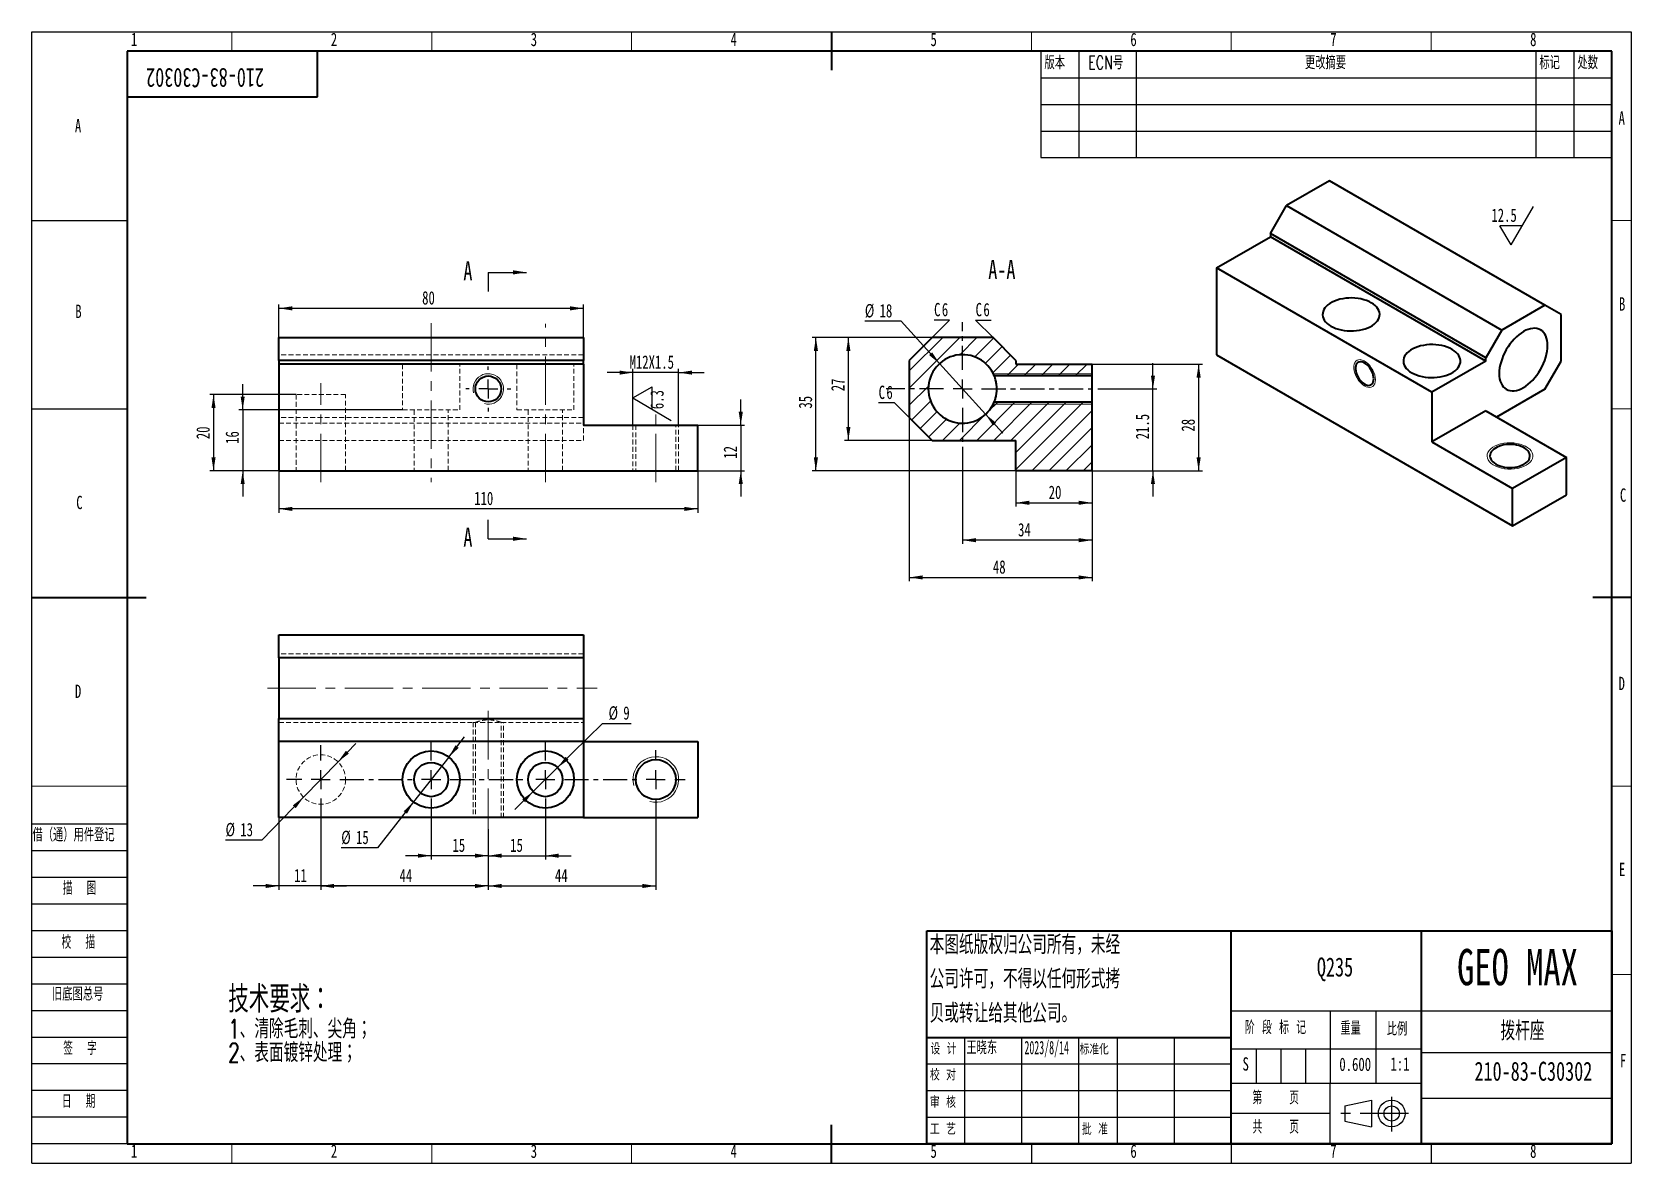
# Model space of a CAD drawing. Header units: millimetres. Extents: x 0 to 420, y 0 to 297.
import ezdxf

# ---------------------------------------------------------------- set-up
doc = ezdxf.new("R2010")
doc.units = ezdxf.units.MM
for name, pattern in [('CENTER', [10.16, 6.35, -1.27, 1.27, -1.27]), ('CENTERX2', [20.32, 12.7, -2.54, 2.54, -2.54]), ('HIDDEN', [1.905, 1.27, -0.635])]:
    doc.linetypes.add(name, pattern=pattern)
for name, color, linetype in [('中心线', 1, 'CENTER'), ('注释层', 5, 'Continuous'), ('细实线', 7, 'Continuous')]:
    doc.layers.add(name, color=color, linetype=linetype)
doc.layers.add('粗实线', color=7, linetype='Continuous', lineweight=35)
doc.layers.add('粗虚线', color=7, linetype='HIDDEN', lineweight=35)
doc.styles.add('SLDTEXTSTYLE0', font='TXT', dxfattribs={"width": 0.7, "bigfont": 'bigfont'})
doc.styles.add('SLDTEXTSTYLE1', font='TXT', dxfattribs={"width": 0.7})
doc.styles.add('SLDTEXTSTYLE2', font='TXT', dxfattribs={"width": 0.6, "bigfont": 'bigfont'})
doc.styles.add('SLDTEXTSTYLE3', font='TXT', dxfattribs={"width": 0.566667, "bigfont": 'bigfont'})
doc.styles.add('SLDTEXTSTYLE4', font='TXT', dxfattribs={"width": 0.633333, "bigfont": 'bigfont'})
doc.styles.add('SLDTEXTSTYLE5', font='TXT', dxfattribs={"width": 0.614286, "bigfont": 'bigfont'})
doc.styles.add('SLDTEXTSTYLE6', font='TXT', dxfattribs={"width": 0.545403})
doc.dimstyles.new('SLDDIMSTYLE0', dxfattribs={"dimtxt": 3.5, "dimasz": 3.5, "dimexe": 0, "dimexo": 0.0625, "dimgap": 0.875, "dimtad": 2, "dimdec": 3, "dimrnd": 1e-09, "dimzin": 12, "dimdsep": 46, "dimtxsty": 'SLDTEXTSTYLE1', "dimsah": 1, "dimcen": 0.09, "dimadec": 0, "dimazin": 3, "dimtfac": 1, "dimtdec": 3, "dimtofl": 0, "dimtmove": 0, "dimatfit": 3, "dimfxl": 0, "dimfrac": 2, "dimtolj": 1, "dimtzin": 12, "dimarcsym": 0})
doc.dimstyles.new('SLDDIMSTYLE1', dxfattribs={"dimtxt": 3.5, "dimasz": 3.5, "dimexe": 0, "dimexo": 0.0625, "dimgap": 0.875, "dimtad": 2, "dimdec": 3, "dimrnd": 1e-09, "dimzin": 12, "dimdsep": 46, "dimtxsty": 'SLDTEXTSTYLE1', "dimsah": 1, "dimcen": 0.09, "dimadec": 0, "dimazin": 3, "dimtfac": 1, "dimtdec": 3, "dimtmove": 0, "dimatfit": 0, "dimfxl": 0, "dimfrac": 2, "dimtolj": 1, "dimtzin": 12, "dimarcsym": 0})
doc.dimstyles.new('SLDDIMSTYLE2', dxfattribs={"dimtxt": 3.5, "dimasz": 3.5, "dimexe": 0, "dimexo": 0.0625, "dimgap": 0.875, "dimtad": 0, "dimtih": 1, "dimtoh": 1, "dimdec": 3, "dimrnd": 1e-09, "dimzin": 12, "dimdsep": 46, "dimtxsty": 'SLDTEXTSTYLE1', "dimsah": 1, "dimcen": 0, "dimadec": 0, "dimazin": 3, "dimtfac": 1, "dimtdec": 3, "dimtmove": 0, "dimatfit": 3, "dimfxl": 0, "dimfrac": 2, "dimtolj": 1, "dimtzin": 12, "dimarcsym": 0})
doc.dimstyles.new('SLDDIMSTYLE3', dxfattribs={"dimtxt": 3.5, "dimasz": 3.5, "dimexe": 0, "dimexo": 0.0625, "dimgap": 0.875, "dimtad": 0, "dimtih": 1, "dimtoh": 1, "dimdec": 3, "dimrnd": 1e-09, "dimzin": 12, "dimdsep": 46, "dimtxsty": 'SLDTEXTSTYLE1', "dimsah": 1, "dimcen": 0, "dimadec": 0, "dimazin": 3, "dimtfac": 1, "dimtdec": 3, "dimtmove": 0, "dimatfit": 3, "dimfxl": 0, "dimfrac": 2, "dimtolj": 1, "dimtzin": 12, "dimarcsym": 0})

msp = doc.modelspace()

# ---------------------------------------------------------------- texts
at = {"layer": '注释层', "insert": (45.4616, 282.4692), "char_height": 5, "attachment_point": 2, "rotation": 180, "style": 'SLDTEXTSTYLE1'}
msp.add_mtext('210-83-C30302', dxfattribs=at)
at = {"layer": '注释层'}
for s, insert, char_height, attachment_point, style in [('A', (113.3045, 236.7818), 5, 1, 'SLDTEXTSTYLE1'), ('A-A', (254.7455, 237.142), 5, 2, 'SLDTEXTSTYLE1'), ('A', (113.3045, 166.83), 5, 1, 'SLDTEXTSTYLE1'), ('GEO MAX', (374.3, 56.2083), 9.525, 1, 'SLDTEXTSTYLE1'), ('Q235', (342.2531, 53.9714), 5, 2, 'SLDTEXTSTYLE1'), ('拨杆座', (391.4899, 37.2152), 5, 2, 'SLDTEXTSTYLE0'), ('王晓东', (245.4318, 32.0671), 3.5, 1, 'SLDTEXTSTYLE0'), ('2023/8/14', (260.6771, 32.0671), 3.5, 1, 'SLDTEXTSTYLE6'), ('S', (318.7908, 27.758), 3.5, 2, 'SLDTEXTSTYLE1'), ('0.600', (347.5549, 27.6737), 3.5, 2, 'SLDTEXTSTYLE1'), ('1:1', (359.312, 27.781), 3.5, 2, 'SLDTEXTSTYLE1'), ('210-83-C30302', (394.3528, 26.599), 5, 2, 'SLDTEXTSTYLE1')]:
    msp.add_mtext(s, dxfattribs=dict(at, insert=insert, char_height=char_height, attachment_point=attachment_point, style=style))
at = {"layer": '细实线', "attachment_point": 1}
for s, insert, char_height, style in [('1', (25.9977, 296.8013), 3.5, 'SLDTEXTSTYLE1'), ('2', (78.4977, 296.8013), 3.5, 'SLDTEXTSTYLE1'), ('3', (130.9977, 296.8013), 3.5, 'SLDTEXTSTYLE1'), ('4', (183.4977, 296.8013), 3.5, 'SLDTEXTSTYLE1'), ('5', (235.9977, 296.8013), 3.5, 'SLDTEXTSTYLE1'), ('6', (288.4977, 296.8013), 3.5, 'SLDTEXTSTYLE1'), ('7', (340.9977, 296.8013), 3.5, 'SLDTEXTSTYLE1'), ('8', (393.4977, 296.8013), 3.5, 'SLDTEXTSTYLE1'), ('A', (11.27, 274.1191), 3.5, 'SLDTEXTSTYLE1'), ('A', (416.725, 276.1791), 3.5, 'SLDTEXTSTYLE1'), ('B', (416.8212, 227.3277), 3.5, 'SLDTEXTSTYLE1'), ('B', (11.3662, 225.3877), 3.5, 'SLDTEXTSTYLE1'), ('C', (417.0814, 177.1523), 3.5, 'SLDTEXTSTYLE1'), ('C', (11.6264, 175.2123), 3.5, 'SLDTEXTSTYLE1'), ('D', (416.725, 127.6791), 3.5, 'SLDTEXTSTYLE1'), ('D', (11.27, 125.6191), 3.5, 'SLDTEXTSTYLE1'), ('借（通）用件登记', (0.1423, 87.9355), 3.5, 'SLDTEXTSTYLE0'), ('E', (416.8212, 78.8277), 3.5, 'SLDTEXTSTYLE1'), ('描  图', (8.1016, 73.9211), 3.5, 'SLDTEXTSTYLE2'), ('校  描', (7.7759, 59.7556), 3.5, 'SLDTEXTSTYLE2'), ('旧底图总号', (5.2579, 46.1459), 3.5, 'SLDTEXTSTYLE0'), ('阶 段 标 记', (318.585, 37.348), 3.5, 'SLDTEXTSTYLE5'), ('重量', (343.6479, 37.1634), 3.5, 'SLDTEXTSTYLE0'), ('比例', (355.8399, 36.9772), 3.5, 'SLDTEXTSTYLE0'), ('签  字', (8.2146, 31.8882), 3.5, 'SLDTEXTSTYLE2'), ('设 计', (236.0055, 31.5045), 3, 'SLDTEXTSTYLE4'), ('标准化', (275.1877, 31.2795), 2.8, 'SLDTEXTSTYLE0'), ('F', (417.0814, 28.6523), 3.5, 'SLDTEXTSTYLE1'), ('校 对', (235.8541, 24.6784), 3, 'SLDTEXTSTYLE4'), ('日  期', (7.8586, 17.9488), 3.5, 'SLDTEXTSTYLE2'), ('审 核', (235.8541, 17.4977), 3, 'SLDTEXTSTYLE4'), ('第    页', (320.5668, 18.9021), 3.5, 'SLDTEXTSTYLE3'), ('工 艺', (235.8541, 10.4301), 3, 'SLDTEXTSTYLE4'), ('批 准', (275.7636, 10.4301), 3, 'SLDTEXTSTYLE4'), ('共    页', (320.5717, 11.2248), 3.5, 'SLDTEXTSTYLE3'), ('1', (25.9977, 4.8613), 3.5, 'SLDTEXTSTYLE1'), ('2', (78.4977, 4.8613), 3.5, 'SLDTEXTSTYLE1'), ('3', (130.9977, 4.8613), 3.5, 'SLDTEXTSTYLE1'), ('4', (183.4977, 4.8613), 3.5, 'SLDTEXTSTYLE1'), ('5', (235.9977, 4.8613), 3.5, 'SLDTEXTSTYLE1'), ('6', (288.4977, 4.8613), 3.5, 'SLDTEXTSTYLE1'), ('7', (340.9977, 4.8613), 3.5, 'SLDTEXTSTYLE1'), ('8', (393.4977, 4.8613), 3.5, 'SLDTEXTSTYLE1')]:
    msp.add_mtext(s, dxfattribs=dict(at, insert=insert, char_height=char_height, style=style))

# ---------------------------------------------------------------- blocks, each defined once
blk = doc.blocks.new('SW_NOTE_0')
at = {"layer": '注释层', "color": 0, "attachment_point": 1, "style": 'SLDTEXTSTYLE0'}
for s, insert, char_height in [('技术要求：', (0, 9.02), 7), ('1、清除毛刺、尖角；', (0, 0.22), 5), ('2、表面镀锌处理；', (0, -6), 5)]:
    blk.add_mtext(s, dxfattribs=dict(at, insert=insert, char_height=char_height))
blk = doc.blocks.new('SW_NOTE_0_1')
at = {"layer": '注释层', "color": 0, "char_height": 5, "attachment_point": 1, "style": 'SLDTEXTSTYLE0'}
for s, insert in [('本图纸版权归公司所有，未经', (0, 6.45)), ('公司许可，不得以任何形式拷', (0, -2.55)), ('贝或转让给其他公司。', (0, -11.55))]:
    blk.add_mtext(s, dxfattribs=dict(at, insert=insert))
blk = doc.blocks.new('SW_SFSYMBOL_0')
at = {"layer": '注释层', "color": 0}
for p, q in [((5.2, -5), (11.1, 5)), ((5.2, -5), (2.25, 0)), ((8.15, 0), (2.25, 0))]:
    blk.add_line(p, q, dxfattribs=at)
at = {"layer": '注释层', "color": 0, "insert": (0, 4.51), "char_height": 3.5, "attachment_point": 1, "style": 'SLDTEXTSTYLE1'}
blk.add_mtext('12.5', dxfattribs=at)
blk = doc.blocks.new('SW_TABLEANNOTATION_0')
at = {"layer": '注释层', "color": 0}
for p, q in [((0, 0), (0, -7)), ((0, 0), (10, 0)), ((0, 0), (0, -28)), ((150, 0), (0, 0)), ((10, 0), (10, -7)), ((10, 0), (25, 0)), ((25, 0), (25, -7)), ((25, 0), (130, 0)), ((130, 0), (130, -7)), ((130, 0), (140, 0)), ((140, 0), (140, -7)), ((140, 0), (150, 0)), ((150, 0), (150, -7)), ((150, -28), (150, 0)), ((0, -7), (0, -14)), ((0, -7), (10, -7)), ((10, -7), (10, -14)), ((10, -7), (25, -7)), ((25, -7), (25, -14)), ((25, -7), (130, -7)), ((130, -7), (130, -14)), ((130, -7), (140, -7)), ((140, -7), (140, -14)), ((140, -7), (150, -7)), ((150, -7), (150, -14)), ((0, -14), (0, -21)), ((0, -14), (10, -14)), ((10, -14), (10, -21)), ((10, -14), (25, -14)), ((25, -14), (25, -21)), ((25, -14), (130, -14)), ((130, -14), (130, -21)), ((130, -14), (140, -14)), ((140, -14), (140, -21)), ((140, -14), (150, -14)), ((150, -14), (150, -21)), ((0, -21), (0, -28)), ((0, -21), (10, -21)), ((10, -21), (10, -28)), ((10, -21), (25, -21)), ((25, -21), (25, -28)), ((25, -21), (130, -21)), ((130, -21), (130, -28)), ((130, -21), (140, -21)), ((140, -21), (140, -28)), ((140, -21), (150, -21)), ((150, -21), (150, -28)), ((0, -28), (10, -28)), ((0, -28), (150, -28)), ((10, -28), (25, -28)), ((25, -28), (130, -28)), ((130, -28), (140, -28)), ((140, -28), (150, -28))]:
    blk.add_line(p, q, dxfattribs=at)
at = {"layer": '注释层', "color": 0, "char_height": 3.5, "attachment_point": 1, "style": 'SLDTEXTSTYLE0'}
for s, insert in [('版本', (0.93, -1.28)), ('ECN号', (12.41, -1.28)), ('更改摘要', (69.35, -1.28)), ('标记', (130.93, -1.28)), ('处数', (140.93, -1.28))]:
    blk.add_mtext(s, dxfattribs=dict(at, insert=insert))
blk = doc.blocks.new('_D')
at = {"layer": '注释层'}
for p, q in [((69.35, 201.77), (46.68, 201.77)), ((47.68, 201.77), (47.68, 181.77)), ((64.85, 181.77), (46.68, 181.77))]:
    blk.add_line(p, q, dxfattribs=at)
for points in [[(47.68, 201.77), (47.15, 198.27), (48.22, 198.27)], [(47.68, 181.77), (48.22, 185.27), (47.15, 185.27)]]:
    blk.add_solid(points, dxfattribs=at)
at = {"layer": '注释层', "insert": (43.17, 190.07), "char_height": 3.5, "attachment_point": 1, "rotation": 90, "style": 'SLDTEXTSTYLE1'}
blk.add_mtext('20', dxfattribs=at)
blk = doc.blocks.new('_D_1')
at = {"layer": '注释层'}
for p, q in [((157.85, 207.55), (151.12, 207.55)), ((157.85, 193.77), (157.85, 208.55)), ((169.85, 207.55), (157.85, 207.55)), ((169.85, 193.77), (169.85, 208.55)), ((169.85, 207.55), (176.58, 207.55))]:
    blk.add_line(p, q, dxfattribs=at)
for points in [[(157.85, 207.55), (154.35, 208.09), (154.35, 207.02)], [(169.85, 207.55), (173.35, 207.02), (173.35, 208.09)]]:
    blk.add_solid(points, dxfattribs=at)
at = {"layer": '注释层', "insert": (156.96, 212.07), "char_height": 3.5, "attachment_point": 1, "style": 'SLDTEXTSTYLE1'}
blk.add_mtext('M12X1.5', dxfattribs=at)
blk = doc.blocks.new('_D_2')
at = {"layer": '注释层'}
for p, q in [((64.85, 181.77), (64.85, 170.77)), ((174.85, 181.77), (174.85, 170.77)), ((174.85, 171.77), (64.85, 171.77))]:
    blk.add_line(p, q, dxfattribs=at)
for points in [[(64.85, 171.77), (68.35, 171.23), (68.35, 172.3)], [(174.85, 171.77), (171.35, 172.3), (171.35, 171.23)]]:
    blk.add_solid(points, dxfattribs=at)
at = {"layer": '注释层', "insert": (116.16, 176.28), "char_height": 3.5, "attachment_point": 1, "style": 'SLDTEXTSTYLE1'}
blk.add_mtext('110', dxfattribs=at)
blk = doc.blocks.new('_D_3')
at = {"layer": '注释层'}
for p, q in [((64.85, 216.77), (64.85, 225.43)), ((144.85, 224.43), (64.85, 224.43)), ((144.85, 216.77), (144.85, 225.43))]:
    blk.add_line(p, q, dxfattribs=at)
for points in [[(64.85, 224.43), (68.35, 223.89), (68.35, 224.97)], [(144.85, 224.43), (141.35, 224.97), (141.35, 223.89)]]:
    blk.add_solid(points, dxfattribs=at)
at = {"layer": '注释层', "insert": (102.48, 228.94), "char_height": 3.5, "attachment_point": 1, "style": 'SLDTEXTSTYLE1'}
blk.add_mtext('80', dxfattribs=at)
blk = doc.blocks.new('_D_4')
at = {"layer": '注释层'}
for p, q in [((186.17, 193.77), (186.17, 200.5)), ((174.85, 193.77), (187.17, 193.77)), ((186.17, 193.77), (186.17, 181.77)), ((174.85, 181.77), (187.17, 181.77)), ((186.17, 181.77), (186.17, 175.04))]:
    blk.add_line(p, q, dxfattribs=at)
for points in [[(186.17, 193.77), (186.71, 197.27), (185.63, 197.27)], [(186.17, 181.77), (185.63, 178.27), (186.71, 178.27)]]:
    blk.add_solid(points, dxfattribs=at)
at = {"layer": '注释层', "insert": (181.66, 184.95), "char_height": 3.5, "attachment_point": 1, "rotation": 90, "style": 'SLDTEXTSTYLE1'}
blk.add_mtext('12', dxfattribs=at)
blk = doc.blocks.new('_D_5')
at = {"layer": '注释层'}
for p, q in [((55.34, 197.77), (55.34, 204.5)), ((97.35, 197.77), (54.34, 197.77)), ((55.34, 197.77), (55.34, 181.77)), ((64.85, 181.77), (54.34, 181.77)), ((55.34, 181.77), (55.34, 175.04))]:
    blk.add_line(p, q, dxfattribs=at)
for points in [[(55.34, 197.77), (55.88, 201.27), (54.81, 201.27)], [(55.34, 181.77), (54.81, 178.27), (55.88, 178.27)]]:
    blk.add_solid(points, dxfattribs=at)
at = {"layer": '注释层', "insert": (50.83, 188.84), "char_height": 3.5, "attachment_point": 1, "rotation": 90, "style": 'SLDTEXTSTYLE1'}
blk.add_mtext('16', dxfattribs=at)
blk = doc.blocks.new('SW_CENTERMARKSYMBOL_0')
at = {"layer": '中心线', "color": 0}
for p, q in [((0, 5), (0, 5.9)), ((-5, 0), (-5.9, 0)), ((0, 0), (-2.5, 0)), ((0, 0), (0, 2.5)), ((0, 0), (0, -2.5)), ((0, 0), (2.5, 0)), ((5, 0), (5.9, 0)), ((0, -5), (0, -5.9))]:
    blk.add_line(p, q, dxfattribs=at)
blk = doc.blocks.new('SW_SFSYMBOL_1')
at = {"layer": '注释层', "color": 0}
for p, q in [((-9.07, 2.95), (-4.07, 5.9)), ((-4.07, 0), (-4.07, 5.9)), ((-9.07, 2.95), (0.93, -2.95))]:
    blk.add_line(p, q, dxfattribs=at)
at = {"layer": '注释层', "color": 0, "insert": (-4.51, 0), "char_height": 3.5, "attachment_point": 1, "rotation": 90, "style": 'SLDTEXTSTYLE1'}
blk.add_mtext('6.3', dxfattribs=at)
blk = doc.blocks.new('_D_6')
at = {"layer": '注释层'}
for p, q in [((134.85, 90.7), (134.85, 79.7)), ((119.85, 87.7), (119.85, 79.7)), ((119.85, 80.7), (113.12, 80.7)), ((119.85, 80.7), (134.85, 80.7)), ((134.85, 80.7), (141.58, 80.7))]:
    blk.add_line(p, q, dxfattribs=at)
for points in [[(119.85, 80.7), (116.35, 81.24), (116.35, 80.16)], [(134.85, 80.7), (138.35, 80.16), (138.35, 81.24)]]:
    blk.add_solid(points, dxfattribs=at)
at = {"layer": '注释层', "insert": (125.61, 85.21), "char_height": 3.5, "attachment_point": 1, "style": 'SLDTEXTSTYLE1'}
blk.add_mtext('15', dxfattribs=at)
blk = doc.blocks.new('_D_7')
at = {"layer": '注释层'}
for p, q in [((104.85, 90.7), (104.85, 79.7)), ((119.85, 87.7), (119.85, 79.7)), ((104.85, 80.7), (98.12, 80.7)), ((119.85, 80.7), (104.85, 80.7)), ((119.85, 80.7), (126.58, 80.7))]:
    blk.add_line(p, q, dxfattribs=at)
for points in [[(104.85, 80.7), (101.35, 81.24), (101.35, 80.16)], [(119.85, 80.7), (123.35, 80.16), (123.35, 81.24)]]:
    blk.add_solid(points, dxfattribs=at)
at = {"layer": '注释层', "insert": (110.45, 85.21), "char_height": 3.5, "attachment_point": 1, "style": 'SLDTEXTSTYLE1'}
blk.add_mtext('15', dxfattribs=at)
blk = doc.blocks.new('_D_8')
at = {"layer": '注释层'}
for p, q in [((75.85, 91.7), (75.85, 71.75)), ((119.85, 87.7), (119.85, 71.75)), ((119.85, 72.75), (75.85, 72.75))]:
    blk.add_line(p, q, dxfattribs=at)
for points in [[(75.85, 72.75), (79.35, 72.21), (79.35, 73.29)], [(119.85, 72.75), (116.35, 73.29), (116.35, 72.21)]]:
    blk.add_solid(points, dxfattribs=at)
at = {"layer": '注释层', "insert": (96.56, 77.26), "char_height": 3.5, "attachment_point": 1, "style": 'SLDTEXTSTYLE1'}
blk.add_mtext('44', dxfattribs=at)
blk = doc.blocks.new('_D_9')
at = {"layer": '注释层'}
for p, q in [((163.85, 92.95), (163.85, 71.75)), ((119.85, 87.7), (119.85, 71.75)), ((119.85, 72.75), (163.85, 72.75))]:
    blk.add_line(p, q, dxfattribs=at)
for points in [[(119.85, 72.75), (123.35, 72.21), (123.35, 73.29)], [(163.85, 72.75), (160.35, 73.29), (160.35, 72.21)]]:
    blk.add_solid(points, dxfattribs=at)
at = {"layer": '注释层', "insert": (137.37, 77.26), "char_height": 3.5, "attachment_point": 1, "style": 'SLDTEXTSTYLE1'}
blk.add_mtext('44', dxfattribs=at)
blk = doc.blocks.new('_D_10')
at = {"layer": '注释层'}
for p, q in [((80.39, 105.36), (85.08, 110.18)), ((80.39, 105.36), (71.32, 96.04)), ((71.32, 96.04), (60.38, 84.79)), ((60.38, 84.79), (50.85, 84.79))]:
    blk.add_line(p, q, dxfattribs=at)
for points in [[(80.39, 105.36), (83.21, 107.49), (82.44, 108.24)], [(71.32, 96.04), (68.5, 93.91), (69.27, 93.15)]]:
    blk.add_solid(points, dxfattribs=at)
at = {"layer": '注释层', "char_height": 3.5, "attachment_point": 1, "style": 'SLDTEXTSTYLE1'}
for s, insert in [('%%c', (50.85, 89.3)), ('13', (54.72, 89.3))]:
    blk.add_mtext(s, dxfattribs=dict(at, insert=insert))
blk = doc.blocks.new('_D_11')
at = {"layer": '注释层'}
for p, q in [((138.07, 103.85), (149.86, 115.42)), ((149.86, 115.42), (157.35, 115.42)), ((131.64, 97.55), (138.07, 103.85)), ((131.64, 97.55), (126.84, 92.83))]:
    blk.add_line(p, q, dxfattribs=at)
for points in [[(138.07, 103.85), (140.94, 105.92), (140.19, 106.69)], [(131.64, 97.55), (128.77, 95.48), (129.52, 94.71)]]:
    blk.add_solid(points, dxfattribs=at)
at = {"layer": '注释层', "char_height": 3.5, "attachment_point": 1, "style": 'SLDTEXTSTYLE1'}
for s, insert in [('%%c', (151.45, 119.93)), ('9', (155.32, 119.93))]:
    blk.add_mtext(s, dxfattribs=dict(at, insert=insert))
blk = doc.blocks.new('_D_12')
at = {"layer": '注释层'}
for p, q in [((109.48, 106.6), (113.64, 111.89)), ((109.48, 106.6), (100.22, 94.8)), ((100.22, 94.8), (90.77, 82.75)), ((90.77, 82.75), (81.24, 82.75))]:
    blk.add_line(p, q, dxfattribs=at)
for points in [[(109.48, 106.6), (112.07, 109.02), (111.22, 109.68)], [(100.22, 94.8), (97.64, 92.38), (98.49, 91.71)]]:
    blk.add_solid(points, dxfattribs=at)
at = {"layer": '注释层', "char_height": 3.5, "attachment_point": 1, "style": 'SLDTEXTSTYLE1'}
for s, insert in [('%%c', (81.24, 87.26)), ('15', (85.11, 87.26))]:
    blk.add_mtext(s, dxfattribs=dict(at, insert=insert))
blk = doc.blocks.new('_D_13')
at = {"layer": '注释层'}
for p, q in [((64.85, 90.7), (64.85, 71.75)), ((75.85, 91.7), (75.85, 71.75)), ((64.85, 72.75), (58.12, 72.75)), ((75.85, 72.75), (64.85, 72.75)), ((75.85, 72.75), (82.58, 72.75))]:
    blk.add_line(p, q, dxfattribs=at)
for points in [[(64.85, 72.75), (61.35, 73.29), (61.35, 72.21)], [(75.85, 72.75), (79.35, 72.21), (79.35, 73.29)]]:
    blk.add_solid(points, dxfattribs=at)
at = {"layer": '注释层', "insert": (68.87, 77.26), "char_height": 3.5, "attachment_point": 1, "style": 'SLDTEXTSTYLE1'}
blk.add_mtext('11', dxfattribs=at)
blk = doc.blocks.new('SW_CENTERMARKSYMBOL_1')
at = {"layer": '中心线', "color": 0}
for p, q in [((0, 5), (0, 9)), ((29, 5), (29, 10)), ((59, 5), (59, 10)), ((88, 5), (88, 7.75)), ((-5, 0), (-9, 0)), ((0, 0), (-2.5, 0)), ((0, 0), (0, 2.5)), ((0, 0), (0, -2.5)), ((0, 0), (2.5, 0)), ((5, 0), (24, 0)), ((29, 0), (29, 2.5)), ((34, 0), (54, 0)), ((59, 0), (56.5, 0)), ((59, 0), (59, 2.5)), ((59, 0), (59, -2.5)), ((59, 0), (61.5, 0)), ((64, 0), (83, 0)), ((88, 0), (85.5, 0)), ((88, 0), (88, 2.5)), ((88, 0), (88, -2.5)), ((88, 0), (90.5, 0)), ((93, 0), (95.75, 0)), ((29, 0), (26.5, 0)), ((29, 0), (29, -2.5)), ((29, 0), (31.5, 0)), ((0, -5), (0, -9)), ((29, -5), (29, -10)), ((59, -5), (59, -10)), ((88, -5), (88, -7.75))]:
    blk.add_line(p, q, dxfattribs=at)
blk = doc.blocks.new('_D_14')
at = {"layer": '注释层'}
for p, q in [((258.43, 181.77), (258.43, 172.37)), ((278.43, 181.77), (278.43, 172.37)), ((258.43, 173.37), (278.43, 173.37))]:
    blk.add_line(p, q, dxfattribs=at)
for points in [[(258.43, 173.37), (261.93, 172.83), (261.93, 173.91)], [(278.43, 173.37), (274.93, 173.91), (274.93, 172.83)]]:
    blk.add_solid(points, dxfattribs=at)
at = {"layer": '注释层', "insert": (267.05, 177.88), "char_height": 3.5, "attachment_point": 1, "style": 'SLDTEXTSTYLE1'}
blk.add_mtext('20', dxfattribs=at)
blk = doc.blocks.new('_D_15')
at = {"layer": '注释层'}
for p, q in [((294.43, 203.27), (294.43, 210)), ((282.11, 203.27), (295.43, 203.27)), ((294.43, 181.77), (294.43, 203.27)), ((278.43, 181.77), (295.43, 181.77)), ((294.43, 181.77), (294.43, 175.04))]:
    blk.add_line(p, q, dxfattribs=at)
for points in [[(294.43, 203.27), (294.97, 206.77), (293.89, 206.77)], [(294.43, 181.77), (293.89, 178.27), (294.97, 178.27)]]:
    blk.add_solid(points, dxfattribs=at)
at = {"layer": '注释层', "insert": (289.92, 190.04), "char_height": 3.5, "attachment_point": 1, "rotation": 90, "style": 'SLDTEXTSTYLE1'}
blk.add_mtext('21.5', dxfattribs=at)
blk = doc.blocks.new('_D_16')
at = {"layer": '注释层'}
for p, q in [((278.43, 209.77), (307.43, 209.77)), ((306.43, 209.77), (306.43, 181.77)), ((278.43, 181.77), (307.43, 181.77))]:
    blk.add_line(p, q, dxfattribs=at)
for points in [[(306.43, 209.77), (305.89, 206.27), (306.97, 206.27)], [(306.43, 181.77), (306.97, 185.27), (305.89, 185.27)]]:
    blk.add_solid(points, dxfattribs=at)
at = {"layer": '注释层', "insert": (301.92, 192.07), "char_height": 3.5, "attachment_point": 1, "rotation": 90, "style": 'SLDTEXTSTYLE1'}
blk.add_mtext('28', dxfattribs=at)
blk = doc.blocks.new('_D_17')
at = {"layer": '注释层'}
for p, q in [((244.43, 182.03), (244.43, 162.55)), ((278.43, 181.77), (278.43, 162.55)), ((278.43, 163.55), (244.43, 163.55))]:
    blk.add_line(p, q, dxfattribs=at)
for points in [[(244.43, 163.55), (247.93, 163.01), (247.93, 164.09)], [(278.43, 163.55), (274.93, 164.09), (274.93, 163.01)]]:
    blk.add_solid(points, dxfattribs=at)
at = {"layer": '注释层', "insert": (259, 168.06), "char_height": 3.5, "attachment_point": 1, "style": 'SLDTEXTSTYLE1'}
blk.add_mtext('34', dxfattribs=at)
blk = doc.blocks.new('_D_18')
at = {"layer": '注释层'}
for p, q in [((236.43, 216.77), (204.9, 216.77)), ((205.9, 181.77), (205.9, 216.77)), ((258.43, 181.77), (204.9, 181.77))]:
    blk.add_line(p, q, dxfattribs=at)
for points in [[(205.9, 216.77), (205.36, 213.27), (206.44, 213.27)], [(205.9, 181.77), (206.44, 185.27), (205.36, 185.27)]]:
    blk.add_solid(points, dxfattribs=at)
at = {"layer": '注释层', "insert": (201.39, 198.1), "char_height": 3.5, "attachment_point": 1, "rotation": 90, "style": 'SLDTEXTSTYLE1'}
blk.add_mtext('35', dxfattribs=at)
blk = doc.blocks.new('_D_19')
at = {"layer": '注释层'}
for p, q in [((236.43, 216.77), (213.43, 216.77)), ((214.43, 189.77), (214.43, 216.77)), ((236.43, 189.77), (213.43, 189.77))]:
    blk.add_line(p, q, dxfattribs=at)
for points in [[(214.43, 216.77), (213.89, 213.27), (214.97, 213.27)], [(214.43, 189.77), (214.97, 193.27), (213.89, 193.27)]]:
    blk.add_solid(points, dxfattribs=at)
at = {"layer": '注释层', "insert": (209.92, 202.67), "char_height": 3.5, "attachment_point": 1, "rotation": 90, "style": 'SLDTEXTSTYLE1'}
blk.add_mtext('27', dxfattribs=at)
blk = doc.blocks.new('_D_20')
at = {"layer": '注释层'}
for p, q in [((230.43, 195.77), (230.43, 152.77)), ((278.43, 181.77), (278.43, 152.77)), ((230.43, 153.77), (278.43, 153.77))]:
    blk.add_line(p, q, dxfattribs=at)
for points in [[(230.43, 153.77), (233.93, 153.23), (233.93, 154.3)], [(278.43, 153.77), (274.93, 154.3), (274.93, 153.23)]]:
    blk.add_solid(points, dxfattribs=at)
at = {"layer": '注释层', "insert": (252.4, 158.28), "char_height": 3.5, "attachment_point": 1, "style": 'SLDTEXTSTYLE1'}
blk.add_mtext('48', dxfattribs=at)
blk = doc.blocks.new('SW_CHAMFER_DIMENSION_0')
at = {"layer": '注释层', "color": 0}
for p, q in [((-0.51, -4.57), (4.06, 0)), ((4.06, 0), (0, 0))]:
    blk.add_line(p, q, dxfattribs=at)
at = {"layer": '注释层', "color": 0, "char_height": 3.5, "attachment_point": 1, "style": 'SLDTEXTSTYLE1'}
for s, insert in [('C', (0, 4.51)), ('6', (2.04, 4.51))]:
    blk.add_mtext(s, dxfattribs=dict(at, insert=insert))
blk = doc.blocks.new('SW_CHAMFER_DIMENSION_1')
at = {"layer": '注释层', "color": 0}
for p, q in [((4.2, 0), (0, 0)), ((8.05, -3.86), (4.2, 0))]:
    blk.add_line(p, q, dxfattribs=at)
at = {"layer": '注释层', "color": 0, "char_height": 3.5, "attachment_point": 1, "style": 'SLDTEXTSTYLE1'}
for s, insert in [('C', (0, 4.51)), ('6', (2.04, 4.51))]:
    blk.add_mtext(s, dxfattribs=dict(at, insert=insert))
blk = doc.blocks.new('SW_CHAMFER_DIMENSION_2')
at = {"layer": '注释层', "color": 0}
for p, q in [((4.58, -4.57), (0.01, 0)), ((0.01, 0), (4.07, 0))]:
    blk.add_line(p, q, dxfattribs=at)
at = {"layer": '注释层', "color": 0, "char_height": 3.5, "attachment_point": 1, "style": 'SLDTEXTSTYLE1'}
for s, insert in [('C', (0, 4.51)), ('6', (2.04, 4.51))]:
    blk.add_mtext(s, dxfattribs=dict(at, insert=insert))
blk = doc.blocks.new('_D_21')
at = {"layer": '注释层'}
for p, q in [((228.3, 221.05), (218.76, 221.05)), ((238.39, 209.93), (228.3, 221.05)), ((250.48, 196.6), (238.39, 209.93)), ((250.48, 196.6), (255, 191.62))]:
    blk.add_line(p, q, dxfattribs=at)
for points in [[(238.39, 209.93), (236.43, 212.89), (235.63, 212.16)], [(250.48, 196.6), (252.43, 193.65), (253.23, 194.37)]]:
    blk.add_solid(points, dxfattribs=at)
at = {"layer": '注释层', "char_height": 3.5, "attachment_point": 1, "style": 'SLDTEXTSTYLE1'}
for s, insert in [('%%c', (218.76, 225.56)), ('18', (222.63, 225.56))]:
    blk.add_mtext(s, dxfattribs=dict(at, insert=insert))
blk = doc.blocks.new('SW_CENTERMARKSYMBOL_2')
at = {"layer": '中心线', "color": 0}
for p, q in [((0, 5), (0, 17.52)), ((-5, 0), (-20.11, 0)), ((0, 0), (-2.5, 0)), ((0, 0), (0, 2.5)), ((0, 0), (0, -2.5)), ((0, 0), (2.5, 0)), ((5, 0), (37.68, 0)), ((0, -5), (0, -21.24))]:
    blk.add_line(p, q, dxfattribs=at)

# ---------------------------------------------------------------- dimensions: what is measured, and where the dimension line sits
at = {"layer": '注释层'}
for base, p1, p2, dimstyle, picture, middle in [((64.8535, 224.4278), (144.8535, 216.7661), (64.8535, 216.7661), 'SLDDIMSTYLE0', '_D_3', (104.518, 224.4278)), ((278.433, 153.7661), (230.433, 195.7661), (278.433, 181.7661), 'SLDDIMSTYLE0', '_D_20', (254.433, 153.7661)), ((64.8535, 171.7661), (174.8535, 181.7661), (64.8535, 181.7661), 'SLDDIMSTYLE0', '_D_2', (119.2139, 171.7661)), ((244.433, 163.5469), (278.433, 181.7661), (244.433, 182.0255), 'SLDDIMSTYLE0', '_D_17', (261.0411, 163.5469)), ((278.433, 173.3681), (258.433, 181.7661), (278.433, 181.7661), 'SLDDIMSTYLE0', '_D_14', (269.0844, 173.3681)), ((163.8535, 72.75), (119.8535, 87.6991), (163.8535, 92.9491), 'SLDDIMSTYLE0', '_D_9', (139.4031, 72.75)), ((64.8535, 72.75), (75.8535, 91.6991), (64.8535, 90.6991), 'SLDDIMSTYLE1', '_D_13', (70.9105, 72.75)), ((75.8535, 72.75), (119.8535, 87.6991), (75.8535, 91.6991), 'SLDDIMSTYLE0', '_D_8', (98.5987, 72.75)), ((104.8535, 80.6991), (119.8535, 87.6991), (104.8535, 90.6991), 'SLDDIMSTYLE1', '_D_7', (112.4835, 80.6991)), ((134.8535, 80.6991), (119.8535, 87.6991), (134.8535, 90.6991), 'SLDDIMSTYLE1', '_D_6', (127.6435, 80.6991))]:
    dim = msp.add_linear_dim(base=base, p1=p1, p2=p2, dimstyle=dimstyle, dxfattribs=at)
    dim.commit()
    dim.dimension.update_dxf_attribs({"geometry": picture, "text_midpoint": middle, "dimtype": 160})
for p1, p2, dimstyle, picture, middle in [((238.3854, 209.9314), (250.4807, 196.6009), 'SLDDIMSTYLE3', '_D_21', (222.7358, 223.3758)), ((138.066, 103.8502), (131.6409, 97.5479), 'SLDDIMSTYLE2', '_D_11', (154.3985, 117.74)), ((71.3217, 96.0393), (80.3853, 105.3588), 'SLDDIMSTYLE2', '_D_10', (54.8217, 87.1134)), ((100.2232, 94.799), (109.4837, 106.5991), 'SLDDIMSTYLE2', '_D_12', (85.2106, 85.0766))]:
    dim = msp.add_diameter_dim_2p(p1=p1, p2=p2, dimstyle=dimstyle, dxfattribs=at)
    dim.commit()
    dim.dimension.update_dxf_attribs({"geometry": picture, "text_midpoint": middle, "dimtype": 163})
for base, p1, p2, dimstyle, picture, middle in [((205.8971, 216.7661), (258.433, 181.7661), (236.433, 216.7661), 'SLDDIMSTYLE0', '_D_18', (205.8971, 200.14)), ((214.433, 216.7661), (236.433, 189.7661), (236.433, 216.7661), 'SLDDIMSTYLE0', '_D_19', (214.433, 204.7027)), ((294.433, 203.2661), (278.433, 181.7661), (282.1133, 203.2661), 'SLDDIMSTYLE1', '_D_15', (294.433, 194.1114)), ((306.433, 181.7661), (278.433, 209.7661), (278.433, 181.7661), 'SLDDIMSTYLE0', '_D_16', (306.433, 194.1114)), ((47.6838, 181.7661), (69.3535, 201.7661), (64.8535, 181.7661), 'SLDDIMSTYLE0', '_D', (47.6838, 192.1048)), ((55.3445, 181.7661), (97.3535, 197.7661), (64.8535, 181.7661), 'SLDDIMSTYLE1', '_D_5', (55.3445, 190.8757)), ((186.1687, 181.7661), (174.8535, 193.7661), (174.8535, 181.7661), 'SLDDIMSTYLE1', '_D_4', (186.1687, 186.9861))]:
    dim = msp.add_linear_dim(base=base, p1=p1, p2=p2, angle=90, dimstyle=dimstyle, dxfattribs=at)
    dim.commit()
    dim.dimension.update_dxf_attribs({"geometry": picture, "text_midpoint": middle, "dimtype": 160})
dim = msp.add_linear_dim(base=(157.8535, 207.5538), p1=(169.8535, 193.7661), p2=(157.8535, 193.7661), text='M12X1.5', dimstyle='SLDDIMSTYLE1', dxfattribs=at)
dim.commit()
dim.dimension.update_dxf_attribs({"geometry": '_D_1', "text_midpoint": (164.0936, 207.5538), "dimtype": 160})

# ---------------------------------------------------------------- hatches: boundary and pattern name
at = {"layer": '注释层', "linetype": 'Continuous', "lineweight": 18}
h = msp.add_hatch(dxfattribs=at)
h.set_pattern_fill('ANSI31', color=256, angle=3e-322, style=0)
edge = h.paths.add_edge_path(flags=0)
edge.add_line((252.433, 216.7661), (236.433, 216.7661))
edge.add_line((236.433, 216.7661), (230.433, 210.7661))
edge.add_line((230.433, 210.7661), (230.433, 195.7661))
edge.add_line((230.433, 195.7661), (236.433, 189.7661))
edge.add_line((236.433, 189.7661), (258.433, 189.7661))
edge.add_line((258.433, 189.7661), (258.433, 181.7661))
edge.add_line((258.433, 181.7661), (278.433, 181.7661))
edge.add_line((278.433, 181.7661), (278.433, 199.8661))
edge.add_line((278.433, 199.8661), (252.7661, 199.8661))
edge.add_arc((244.433, 203.2661), 9, 22.196101, 337.803899, ccw=False)
edge.add_line((252.7661, 206.6661), (278.433, 206.6661))
edge.add_line((278.433, 206.6661), (278.433, 209.7661))
edge.add_line((278.433, 209.7661), (258.433, 209.7661))
edge.add_line((258.433, 209.7661), (258.433, 210.7661))
edge.add_line((258.433, 210.7661), (252.433, 216.7661))

# ---------------------------------------------------------------- linework, layer by layer
at = {"color": 7, "linetype": 'Continuous', "lineweight": 35}
for p, q in [((340.829, 257.93), (329.5153, 251.3988)), ((397.3975, 225.2737), (340.829, 257.93)), ((325.2726, 244.0503), (329.5153, 251.3988)), ((329.5153, 251.3988), (386.0838, 218.7424)), ((381.8412, 211.394), (325.2726, 244.0503)), ((325.2726, 244.0503), (325.2726, 243.2338)), ((311.1305, 235.0697), (325.2726, 243.2338)), ((381.8412, 210.5774), (325.2726, 243.2338)), ((311.1305, 235.0697), (311.1305, 212.2065)), ((367.699, 202.4133), (311.1305, 235.0697)), ((397.3975, 225.2737), (386.0838, 218.7424)), ((401.6401, 222.8237), (397.3975, 225.2737)), ((401.6401, 210.5756), (401.6401, 222.8237)), ((386.0838, 218.7424), (381.8412, 211.394)), ((64.8535, 216.7661), (144.8535, 216.7661)), ((64.8535, 210.7661), (64.8535, 216.7661)), ((144.8535, 216.7661), (144.8535, 210.7661)), ((236.433, 216.7661), (230.433, 210.7661)), ((252.433, 216.7661), (236.433, 216.7661)), ((258.433, 210.7661), (252.433, 216.7661)), ((144.8535, 210.7661), (64.8535, 210.7661)), ((64.8535, 210.7661), (64.8535, 209.7661)), ((144.8535, 209.7661), (144.8535, 210.7661)), ((230.433, 210.7661), (230.433, 195.7661)), ((258.433, 210.7661), (258.433, 209.7661)), ((311.1305, 212.2065), (388.9122, 167.3041)), ((381.8412, 210.5774), (367.699, 202.4133)), ((381.8412, 210.5774), (381.8412, 211.394)), ((397.3975, 203.2271), (401.6401, 210.5756)), ((64.8535, 209.7661), (64.8535, 181.7661)), ((144.8535, 209.7661), (64.8535, 209.7661)), ((144.8535, 209.7661), (144.8535, 193.7661)), ((278.433, 206.6661), (252.7661, 206.6661)), ((258.433, 209.7661), (278.433, 209.7661)), ((278.433, 206.6661), (278.433, 209.7661)), ((278.433, 199.8661), (278.433, 206.6661)), ((367.699, 202.4133), (367.699, 189.3487)), ((397.3975, 203.2271), (384.67, 195.8797)), ((252.7661, 199.8661), (278.433, 199.8661)), ((278.433, 181.7661), (278.433, 199.8661)), ((381.8412, 197.5128), (367.699, 189.3487)), ((381.8412, 197.5128), (403.0544, 185.2667)), ((144.8535, 193.7661), (174.8535, 193.7661)), ((174.8535, 181.7661), (174.8535, 193.7661)), ((230.433, 195.7661), (236.433, 189.7661)), ((236.433, 189.7661), (258.433, 189.7661)), ((258.433, 181.7661), (258.433, 189.7661)), ((367.699, 189.3487), (388.9122, 177.1026)), ((403.0544, 185.2667), (388.9122, 177.1026)), ((403.0544, 175.4682), (403.0544, 185.2667)), ((64.8535, 181.7661), (174.8535, 181.7661)), ((278.433, 181.7661), (258.433, 181.7661)), ((388.9122, 167.3041), (388.9122, 177.1026)), ((388.9122, 167.3041), (403.0544, 175.4682)), ((64.8535, 132.6991), (64.8535, 138.6991)), ((64.8535, 138.6991), (144.8535, 138.6991)), ((144.8535, 138.6991), (144.8535, 132.6991)), ((144.8535, 132.6991), (64.8535, 132.6991)), ((64.8535, 132.6991), (64.8535, 116.6991)), ((144.8535, 132.6991), (144.8535, 116.6991)), ((64.8535, 116.6991), (144.8535, 116.6991)), ((64.8535, 110.6991), (64.8535, 116.6991)), ((144.8535, 116.6991), (144.8535, 110.6991)), ((144.8535, 110.6991), (64.8535, 110.6991)), ((64.8535, 90.6991), (64.8535, 110.6991)), ((144.8535, 110.6991), (144.8535, 90.6991)), ((144.8535, 110.6991), (174.8535, 110.6991)), ((174.8535, 110.6991), (174.8535, 90.6991)), ((144.8535, 90.6991), (64.8535, 90.6991)), ((144.8535, 90.6991), (174.8535, 90.6991))]:
    msp.add_line(p, q, dxfattribs=at)
at = {"color": 7, "linetype": 'HIDDEN', "lineweight": 18}
for p, q in [((144.8535, 212.2661), (64.8535, 212.2661)), ((97.3535, 209.7661), (97.3535, 197.7661)), ((112.3535, 197.7661), (112.3535, 209.7661)), ((127.3535, 209.7661), (127.3535, 197.7661)), ((142.3535, 197.7661), (142.3535, 209.7661)), ((82.3535, 201.7661), (69.3535, 201.7661)), ((69.3535, 201.7661), (69.3535, 181.7661)), ((82.3535, 181.7661), (82.3535, 201.7661)), ((97.3535, 197.7661), (104.8535, 197.7661)), ((100.3535, 197.7661), (100.3535, 181.7661)), ((104.8535, 197.7661), (112.3535, 197.7661)), ((109.3535, 181.7661), (109.3535, 197.7661)), ((127.3535, 197.7661), (134.8535, 197.7661)), ((130.3535, 197.7661), (130.3535, 181.7661)), ((134.8535, 197.7661), (142.3535, 197.7661)), ((139.3535, 181.7661), (139.3535, 197.7661)), ((144.8535, 195.7661), (64.8535, 195.7661)), ((64.8535, 194.2661), (144.8535, 194.2661)), ((144.8535, 189.7661), (144.8535, 193.7661)), ((157.8535, 193.7661), (157.8535, 181.7661)), ((158.6035, 193.7661), (158.6035, 181.7661)), ((169.1035, 181.7661), (169.1035, 193.7661)), ((169.8535, 181.7661), (169.8535, 193.7661)), ((64.8535, 189.7661), (144.8535, 189.7661)), ((144.8535, 133.6991), (64.8535, 133.6991)), ((64.8535, 115.6991), (116.4568, 115.6991)), ((115.8534, 115.6991), (123.8535, 115.6991)), ((115.8535, 115.6991), (115.8535, 90.6991)), ((116.4535, 115.7003), (116.4535, 90.6991)), ((123.2535, 115.6991), (144.8535, 115.6991)), ((123.2535, 90.6991), (123.2535, 115.6991)), ((123.8535, 90.6991), (123.8535, 115.6991))]:
    msp.add_line(p, q, dxfattribs=at)
at = {"color": 7, "linetype": 'Continuous', "lineweight": 18}
for p, q in [((278.433, 207.2661), (252.5441, 207.2661)), ((252.5441, 199.2661), (278.433, 199.2661))]:
    msp.add_line(p, q, dxfattribs=at)
at = {"color": 7, "linetype": 'Continuous', "lineweight": 25}
for p, q in [((252.5441, 207.2661), (252.5441, 207.1661)), ((252.5441, 199.3661), (252.5441, 199.2661))]:
    msp.add_line(p, q, dxfattribs=at)
at = {"color": 7, "linetype": 'Continuous', "lineweight": 35, "flags": 128}
for points in [[(341.1825, 219.762), (341.787, 219.449), (342.4466, 219.1755), (343.1535, 218.9447), (343.8995, 218.7595), (344.6758, 218.6219), (345.4733, 218.5335), (346.2827, 218.4955), (347.0945, 218.5082), (347.8992, 218.5715), (348.6872, 218.6846), (349.4495, 218.8463), (350.177, 219.0546), (350.8613, 219.307), (351.4942, 219.6008), (352.0685, 219.9323), (352.5772, 220.2976), (353.0146, 220.6927), (353.3754, 221.1126), (353.6555, 221.5527), (353.8514, 222.0076), (353.9611, 222.4722), (353.9831, 222.9408), (353.9172, 223.4081), (353.7641, 223.8685), (353.5258, 224.3166), (353.2049, 224.7473), (352.8052, 225.1554), (352.3314, 225.5361), (351.7891, 225.8851), (351.1846, 226.1981), (350.5251, 226.4716), (349.8182, 226.7024), (349.0722, 226.8876), (348.2958, 227.0252), (347.4983, 227.1136), (346.6889, 227.1516), (345.8771, 227.1389), (345.0725, 227.0756), (344.2844, 226.9625), (343.5221, 226.8008), (342.7946, 226.5925), (342.1104, 226.34), (341.4774, 226.0463), (340.9032, 225.7148), (340.3944, 225.3494), (339.957, 224.9544), (339.5962, 224.5344), (339.3162, 224.0944), (339.1202, 223.6395), (339.0106, 223.1749), (338.9886, 222.7063), (339.0545, 222.239), (339.2075, 221.7786), (339.4459, 221.3305), (339.7668, 220.8998), (340.1664, 220.4917), (340.6402, 220.111), (341.1825, 219.762)], [(398.1046, 214.6586), (398.074, 215.3612), (397.9823, 216.0217), (397.8306, 216.6337), (397.6202, 217.1912), (397.3532, 217.689), (397.0321, 218.1223), (396.6601, 218.4868), (396.2406, 218.779), (395.7779, 218.9962), (395.2763, 219.1362), (394.7406, 219.1977), (394.176, 219.1802), (393.588, 219.0837), (392.9822, 218.9092), (392.3644, 218.6583), (391.7406, 218.3336), (391.1169, 217.9381), (390.4991, 217.4757), (389.8933, 216.9507), (389.3053, 216.3683), (388.7407, 215.7341), (388.205, 215.0541), (387.7034, 214.3349), (387.2406, 213.5834), (386.8212, 212.8069), (386.4492, 212.0129), (386.1281, 211.209), (385.8611, 210.4029), (385.6507, 209.6024), (385.499, 208.8152), (385.4073, 208.0489), (385.3767, 207.3109), (385.4073, 206.6083), (385.499, 205.9478), (385.6507, 205.3359), (385.8611, 204.7783), (386.1281, 204.2805), (386.4492, 203.8473), (386.8212, 203.4828), (387.2406, 203.1905), (387.7034, 202.9734), (388.205, 202.8333), (388.7407, 202.7718), (389.3053, 202.7894), (389.8933, 202.8859), (390.4991, 203.0604), (391.1169, 203.3112), (391.7406, 203.6359), (392.3644, 204.0314), (392.9822, 204.4938), (393.588, 205.0188), (394.176, 205.6012), (394.7406, 206.2355), (395.2763, 206.9155), (395.7779, 207.6347), (396.2406, 208.3861), (396.6601, 209.1626), (397.0321, 209.9566), (397.3532, 210.7606), (397.6202, 211.5667), (397.8306, 212.3671), (397.9823, 213.1543), (398.074, 213.9206), (398.1046, 214.6586)], [(362.3957, 207.5159), (363.0002, 207.2028), (363.6598, 206.9293), (364.3667, 206.6986), (365.1127, 206.5134), (365.889, 206.3757), (366.6865, 206.2874), (367.4959, 206.2494), (368.3077, 206.2621), (369.1124, 206.3253), (369.9004, 206.4385), (370.6627, 206.6001), (371.3902, 206.8084), (372.0745, 207.0609), (372.7074, 207.3546), (373.2817, 207.6861), (373.7904, 208.0515), (374.2278, 208.4465), (374.5886, 208.8665), (374.8687, 209.3066), (375.0646, 209.7615), (375.1743, 210.226), (375.1963, 210.6947), (375.1304, 211.1619), (374.9773, 211.6223), (374.739, 212.0705), (374.4181, 212.5011), (374.0184, 212.9092), (373.5446, 213.29), (373.0023, 213.639), (372.3978, 213.952), (371.7383, 214.2255), (371.0314, 214.4562), (370.2854, 214.6415), (369.5091, 214.7791), (368.7115, 214.8674), (367.9021, 214.9055), (367.0903, 214.8928), (366.2857, 214.8295), (365.4976, 214.7164), (364.7353, 214.5547), (364.0078, 214.3464), (363.3236, 214.0939), (362.6906, 213.8002), (362.1164, 213.4687), (361.6076, 213.1033), (361.1702, 212.7083), (360.8094, 212.2883), (360.5294, 211.8483), (360.3334, 211.3933), (360.2238, 210.9288), (360.2018, 210.4602), (360.2677, 209.9929), (360.4207, 209.5325), (360.6591, 209.0844), (360.98, 208.6537), (361.3797, 208.2456), (361.8534, 207.8649), (362.3957, 207.5159)], [(352.4255, 205.923), (352.3944, 206.3864), (352.3018, 206.8736), (352.1501, 207.3722), (351.9433, 207.8692), (351.6868, 208.3517), (351.3871, 208.8073), (351.052, 209.2241), (350.6902, 209.5914), (350.3111, 209.8996), (349.9245, 210.1408), (349.5405, 210.3087), (349.1688, 210.3989), (348.8193, 210.4092), (348.5008, 210.3392), (348.2218, 210.1908), (347.9894, 209.9678), (347.8096, 209.676), (347.687, 209.3229), (347.625, 208.9177), (347.625, 208.4709), (347.687, 207.9941), (347.8096, 207.4996), (347.9894, 207.0002), (348.2218, 206.5088), (348.5008, 206.0382), (348.8193, 205.6006), (349.1688, 205.2073), (349.5405, 204.8684), (349.9245, 204.5928), (350.3111, 204.3876), (350.6902, 204.2582), (351.052, 204.2078), (351.3871, 204.2377), (351.6868, 204.3473), (351.9433, 204.5336), (352.1501, 204.7918), (352.3018, 205.1153), (352.3944, 205.4957), (352.4255, 205.923)], [(384.4928, 183.5318), (384.998, 183.2753), (385.5559, 183.0583), (386.1572, 182.8842), (386.7922, 182.7559), (387.4504, 182.6756), (388.121, 182.6445), (388.7929, 182.6632), (389.4552, 182.7313), (390.097, 182.8477), (390.7077, 183.0106), (391.2774, 183.2172), (391.7965, 183.4642), (392.2567, 183.7475), (392.6504, 184.0624), (392.9711, 184.4038), (393.2135, 184.7661), (393.3737, 185.1433), (393.449, 185.5292), (393.4383, 185.9175), (393.3416, 186.3018), (393.1605, 186.6759), (392.8981, 187.0335), (392.5586, 187.3687), (392.1476, 187.6762), (391.6719, 187.9508), (391.1393, 188.1881), (390.5585, 188.384), (389.9391, 188.5355), (389.2912, 188.6401), (388.6254, 188.6959), (387.9528, 188.7021), (387.2843, 188.6586), (386.6309, 188.5662), (386.0033, 188.4262), (385.4119, 188.2411), (384.8664, 188.0138), (384.3757, 187.7481), (383.9479, 187.4484), (383.59, 187.1196), (383.3078, 186.767), (383.1061, 186.3965), (382.9881, 186.0142), (382.9558, 185.6263), (383.0096, 185.2392), (383.1488, 184.8592), (383.371, 184.4926), (383.6726, 184.1455), (384.0486, 183.8234), (384.4928, 183.5318)]]:
    msp.add_lwpolyline(points, dxfattribs=at)
at = {"color": 7, "linetype": 'Continuous', "lineweight": 18, "flags": 128}
for points in [[(352.8497, 205.6781), (352.8043, 205.1212), (352.6694, 204.6346), (352.4494, 204.234), (352.1514, 203.9324), (351.7848, 203.7393), (351.3617, 203.661), (350.8954, 203.7001), (350.401, 203.8551), (349.8945, 204.1213), (349.392, 204.49), (348.9097, 204.9493), (348.4632, 205.4846), (348.0667, 206.0785), (347.7331, 206.7121), (347.473, 207.3649), (347.2948, 208.016), (347.2043, 208.6444), (347.2043, 209.23), (347.2948, 209.7538), (347.473, 210.1992), (347.7331, 210.5517), (348.0667, 210.8001), (348.4632, 210.9363), (348.9097, 210.956), (349.392, 210.8585), (349.8945, 210.6471), (350.401, 210.3284), (350.8954, 209.9127), (351.3617, 209.4134), (351.7848, 208.8465), (352.1514, 208.2302), (352.4494, 207.5845), (352.6694, 206.9299), (352.8043, 206.2876), (352.8498, 205.6781)], [(392.4477, 183.2256), (391.7848, 182.8951), (391.0456, 182.6239), (390.2458, 182.4176), (389.4025, 182.2808), (388.5337, 182.2163), (387.6579, 182.2256), (386.7938, 182.3083), (385.9597, 182.4628), (385.1735, 182.6858), (384.4519, 182.9724), (383.8104, 183.3167), (383.2624, 183.7112), (382.8198, 184.1476), (382.492, 184.6165), (382.286, 185.108), (382.2061, 185.6116), (382.2541, 186.1165), (382.4289, 186.612), (382.7268, 187.0875), (383.1415, 187.5329), (383.6641, 187.9388), (384.2835, 188.2963), (384.9865, 188.598), (385.758, 188.8374), (386.5817, 189.0094), (387.4401, 189.1103), (388.3147, 189.138), (389.187, 189.0919), (390.0384, 188.9729), (390.8507, 188.7837), (391.6066, 188.5282), (392.29, 188.2119), (392.8863, 187.8415), (393.3829, 187.4249), (393.7691, 186.9711), (394.0368, 186.4896), (394.1801, 185.9907), (394.1961, 185.4852), (394.0844, 184.9836), (393.8474, 184.4968), (393.4902, 184.0351), (393.0203, 183.6083), (392.4478, 183.2256)]]:
    msp.add_lwpolyline(points, dxfattribs=at)
at = {"color": 7, "linetype": 'Continuous', "lineweight": 35}
for centre, radius in [((119.8535, 203.2661), 3.4), ((104.8535, 100.6991), 7.5), ((104.8535, 100.6991), 4.5), ((134.8535, 100.6991), 7.5), ((134.8535, 100.6991), 4.5), ((163.8535, 100.6991), 5.25)]:
    msp.add_circle(centre, radius, dxfattribs=at)
at = {"color": 7, "linetype": 'HIDDEN', "lineweight": 18}
msp.add_circle((75.8535, 100.6991), 6.5, dxfattribs=at)
at = {"color": 7, "linetype": 'Continuous', "lineweight": 35}
msp.add_arc((244.433, 203.2661), 9, 22.196101, 337.803899, dxfattribs=at)
at = {"color": 7, "linetype": 'Continuous', "lineweight": 18}
for centre, radius in [((119.8535, 203.2661), 4), ((163.8535, 100.6991), 6)]:
    msp.add_arc(centre, radius, 255, 195, dxfattribs=at)
at = {"color": 7, "linetype": 'Continuous', "lineweight": 35}
msp.add_open_spline([(252.7661, 199.8661), (252.7661, 199.8661), (252.7752, 199.8881), (252.8104, 199.9766), (252.8364, 200.0427), (252.9, 200.2134), (252.9381, 200.3198), (253.0197, 200.5668), (253.0629, 200.7065), (253.1494, 201.0185), (253.1927, 201.1918), (253.2715, 201.5581), (253.3073, 201.7526), (253.368, 202.166), (253.3921, 202.3813), (253.4245, 202.8173), (253.433, 203.0399), (253.433, 203.4938), (253.4244, 203.7166), (253.3918, 204.1542), (253.3673, 204.3714), (253.3068, 204.7824), (253.2709, 204.9769), (253.1917, 205.345), (253.1484, 205.5174), (253.0192, 205.9829), (252.9312, 206.2349), (252.8363, 206.4899), (252.8102, 206.5562), (252.7752, 206.6442), (252.7661, 206.6661), (252.7661, 206.6661)], degree=3, knots=[0, 0, 0, 0, 0.0625, 0.0625, 0.125, 0.125, 0.1875, 0.1875, 0.25, 0.25, 0.3125, 0.3125, 0.375, 0.375, 0.4375, 0.4375, 0.5, 0.5, 0.5625, 0.5625, 0.625, 0.625, 0.6875, 0.6875, 0.75, 0.75, 0.875, 0.875, 0.9375, 0.9375, 1, 1, 1, 1], dxfattribs=at)
at = {"color": 7, "linetype": 'HIDDEN', "lineweight": 18}
msp.add_open_spline([(123.2535, 115.6991), (123.2451, 115.7023), (123.228, 115.7087), (123.0911, 115.7596), (122.8763, 115.8357), (122.5827, 115.9323), (122.2119, 116.0416), (121.7702, 116.1526), (121.2617, 116.2534), (120.7137, 116.328), (120.14, 116.3676), (119.5817, 116.3677), (119.0388, 116.3316), (118.5317, 116.2665), (118.0531, 116.1776), (117.6126, 116.0731), (117.2185, 115.9616), (116.8913, 115.8566), (116.6409, 115.7688), (116.499, 115.7163), (116.4407, 115.6942), (116.4557, 115.6999), (116.4568, 115.7003)], degree=3, knots=[0, 0, 0, 0, 0.050423776, 0.102370294, 0.152778492, 0.204547722, 0.2569295, 0.310717263, 0.365006217, 0.420998305, 0.47297376, 0.526658201, 0.575578509, 0.625872253, 0.675803035, 0.727006093, 0.780293833, 0.835073375, 0.889087026, 0.944842893, 0.995951911, 1, 1, 1, 1], dxfattribs=at)
at = {"layer": '中心线', "linetype": 'CENTERX2', "lineweight": 18}
for p, q in [((104.8535, 220.5299), (104.8535, 178.7661)), ((134.8535, 178.7661), (134.8535, 220.3676)), ((75.8535, 178.7661), (75.8535, 204.7661)), ((163.8535, 178.7661), (163.8535, 196.7661)), ((61.8535, 124.6991), (148.4623, 124.6991)), ((119.8535, 118.6991), (119.8535, 87.6991))]:
    msp.add_line(p, q, dxfattribs=at)
at = {"layer": '注释层'}
for p, q in [((119.8535, 233.8743), (119.8535, 228.8743)), ((119.8535, 233.8743), (129.8535, 233.8743)), ((119.8535, 163.9224), (119.8535, 168.9224)), ((119.8535, 163.9224), (129.8535, 163.9224))]:
    msp.add_line(p, q, dxfattribs=at)
for points in [[(129.8535, 233.8743), (126.3535, 234.4243), (126.3535, 233.3243)], [(129.8535, 163.9224), (126.3535, 164.4724), (126.3535, 163.3724)]]:
    msp.add_solid(points, dxfattribs=at)
at = {"layer": '粗实线'}
for p, q in [((210, 297), (210, 287)), ((25, 292), (25, 5)), ((415, 292), (25, 292)), ((75, 280), (75, 292)), ((415, 5), (415, 292)), ((25, 280), (75, 280)), ((0, 148.5), (30, 148.5)), ((420, 148.5), (410, 148.5)), ((235, 61), (415, 61)), ((235, 5), (235, 61)), ((314.9996, 5), (314.9996, 61)), ((364.9996, 5), (364.9996, 61)), ((415, 61), (415, 5)), ((235, 33), (314.9996, 33)), ((210, 0), (210, 10)), ((25, 5), (415, 5)), ((415, 5), (235, 5))]:
    msp.add_line(p, q, dxfattribs=at)
at = {"layer": '粗虚线', "color": 5, "linetype": 'Continuous', "lineweight": 18}
for p, q in [((420, 247.5), (415, 247.5)), ((420, 198), (415, 198)), ((420, 99), (415, 99)), ((420, 49.5), (415, 49.5))]:
    msp.add_line(p, q, dxfattribs=at)
at = {"layer": '细实线'}
for p, q in [((0, 0), (0, 297)), ((0, 297), (420, 297)), ((420, 297), (420, 0)), ((0, 247.5), (25, 247.5)), ((0, 198), (25, 198)), ((25, 89), (0, 89)), ((25, 82), (0, 82)), ((25, 75), (0, 75)), ((25, 75), (0, 75)), ((25, 68), (0, 68)), ((25, 61), (0, 61)), ((25, 61), (0, 61)), ((25, 54), (0, 54)), ((25, 47), (0, 47)), ((25, 40), (0, 40)), ((314.9996, 40), (364.9996, 40)), ((340.9996, 40), (340.9996, 21)), ((352.9996, 40), (352.9996, 21)), ((364.9996, 40), (415, 40)), ((25, 33), (0, 33)), ((245, 5), (245, 33)), ((260, 5), (260, 33)), ((275, 5), (275, 33)), ((285, 33), (285, 5)), ((300, 33), (300, 5)), ((314.9996, 30), (364.9996, 30)), ((321.4996, 30), (321.4996, 21)), ((327.9996, 30), (327.9996, 21)), ((334.4996, 30), (334.4996, 21)), ((25, 26), (0, 26)), ((235, 26), (314.9996, 26)), ((364.9996, 29), (415, 29)), ((25, 19), (0, 19)), ((234.9996, 19), (314.9996, 19)), ((314.9996, 21), (364.9996, 21)), ((340.9996, 5), (340.9996, 21)), ((357.1357, 8.2979), (357.1357, 17.3961)), ((364.9996, 17), (415, 17)), ((340.9996, 13), (314.9996, 13)), ((344.8623, 15), (351.8623, 16.5)), ((344.8623, 15), (344.8623, 11)), ((351.8623, 16.5), (351.8623, 9.5)), ((25, 12), (0, 12)), ((234.9996, 12), (314.9996, 12)), ((344.8623, 11), (351.8623, 9.5)), ((25, 5), (0, 5)), ((262.5, 5), (262.5, 0)), ((315, 5), (315, 0)), ((367.5, 5), (367.5, 0)), ((0, 0), (420, 0))]:
    msp.add_line(p, q, dxfattribs=at)
at = {"layer": '细实线', "color": 5, "linetype": 'Continuous', "lineweight": 18}
for p, q in [((52.5, 292), (52.5, 297)), ((105, 292), (105, 297)), ((157.5, 292), (157.5, 297)), ((262.5, 292), (262.5, 297)), ((315, 292), (315, 297)), ((367.5, 292), (367.5, 297)), ((0, 99), (25, 99)), ((52.5, 5), (52.5, 0)), ((105, 5), (105, 0)), ((157.5, 5), (157.5, 0))]:
    msp.add_line(p, q, dxfattribs=at)
at = {"layer": '细实线', "linetype": 'CENTERX2'}
msp.add_line((361.5758, 13), (343.6379, 13), dxfattribs=at)
at = {"layer": '细实线'}
for radius in [3.5, 2]:
    msp.add_circle((357.1357, 13), radius, dxfattribs=at)

# ---------------------------------------------------------------- block references
at = {"layer": '中心线'}
for name, p in [('SW_CENTERMARKSYMBOL_2', (244.433, 203.2661)), ('SW_CENTERMARKSYMBOL_0', (119.8535, 203.2661)), ('SW_CENTERMARKSYMBOL_1', (75.8535, 100.6991))]:
    msp.add_blockref(name, p, dxfattribs=at)
at = {"layer": '注释层'}
for name, p in [('SW_TABLEANNOTATION_0', (265, 292)), ('SW_SFSYMBOL_0', (383.3246, 246.136)), ('SW_CHAMFER_DIMENSION_0', (236.9444, 221.339)), ('SW_CHAMFER_DIMENSION_2', (247.8481, 221.339)), ('SW_SFSYMBOL_1', (166.9264, 197.9488)), ('SW_CHAMFER_DIMENSION_1', (222.3791, 199.6217)), ('SW_NOTE_0_1', (235.7783, 53.3864)), ('SW_NOTE_0', (51.5491, 37.498))]:
    msp.add_blockref(name, p, dxfattribs=at)

msp.set_redraw_order([(e.dxf.handle, doc.entitydb.next_handle()) for e in msp.query("TEXT MTEXT ATTDEF DIMENSION ARC_DIMENSION")])  # texts and dimensions are drawn at this point

doc.saveas('drawing.dxf')
